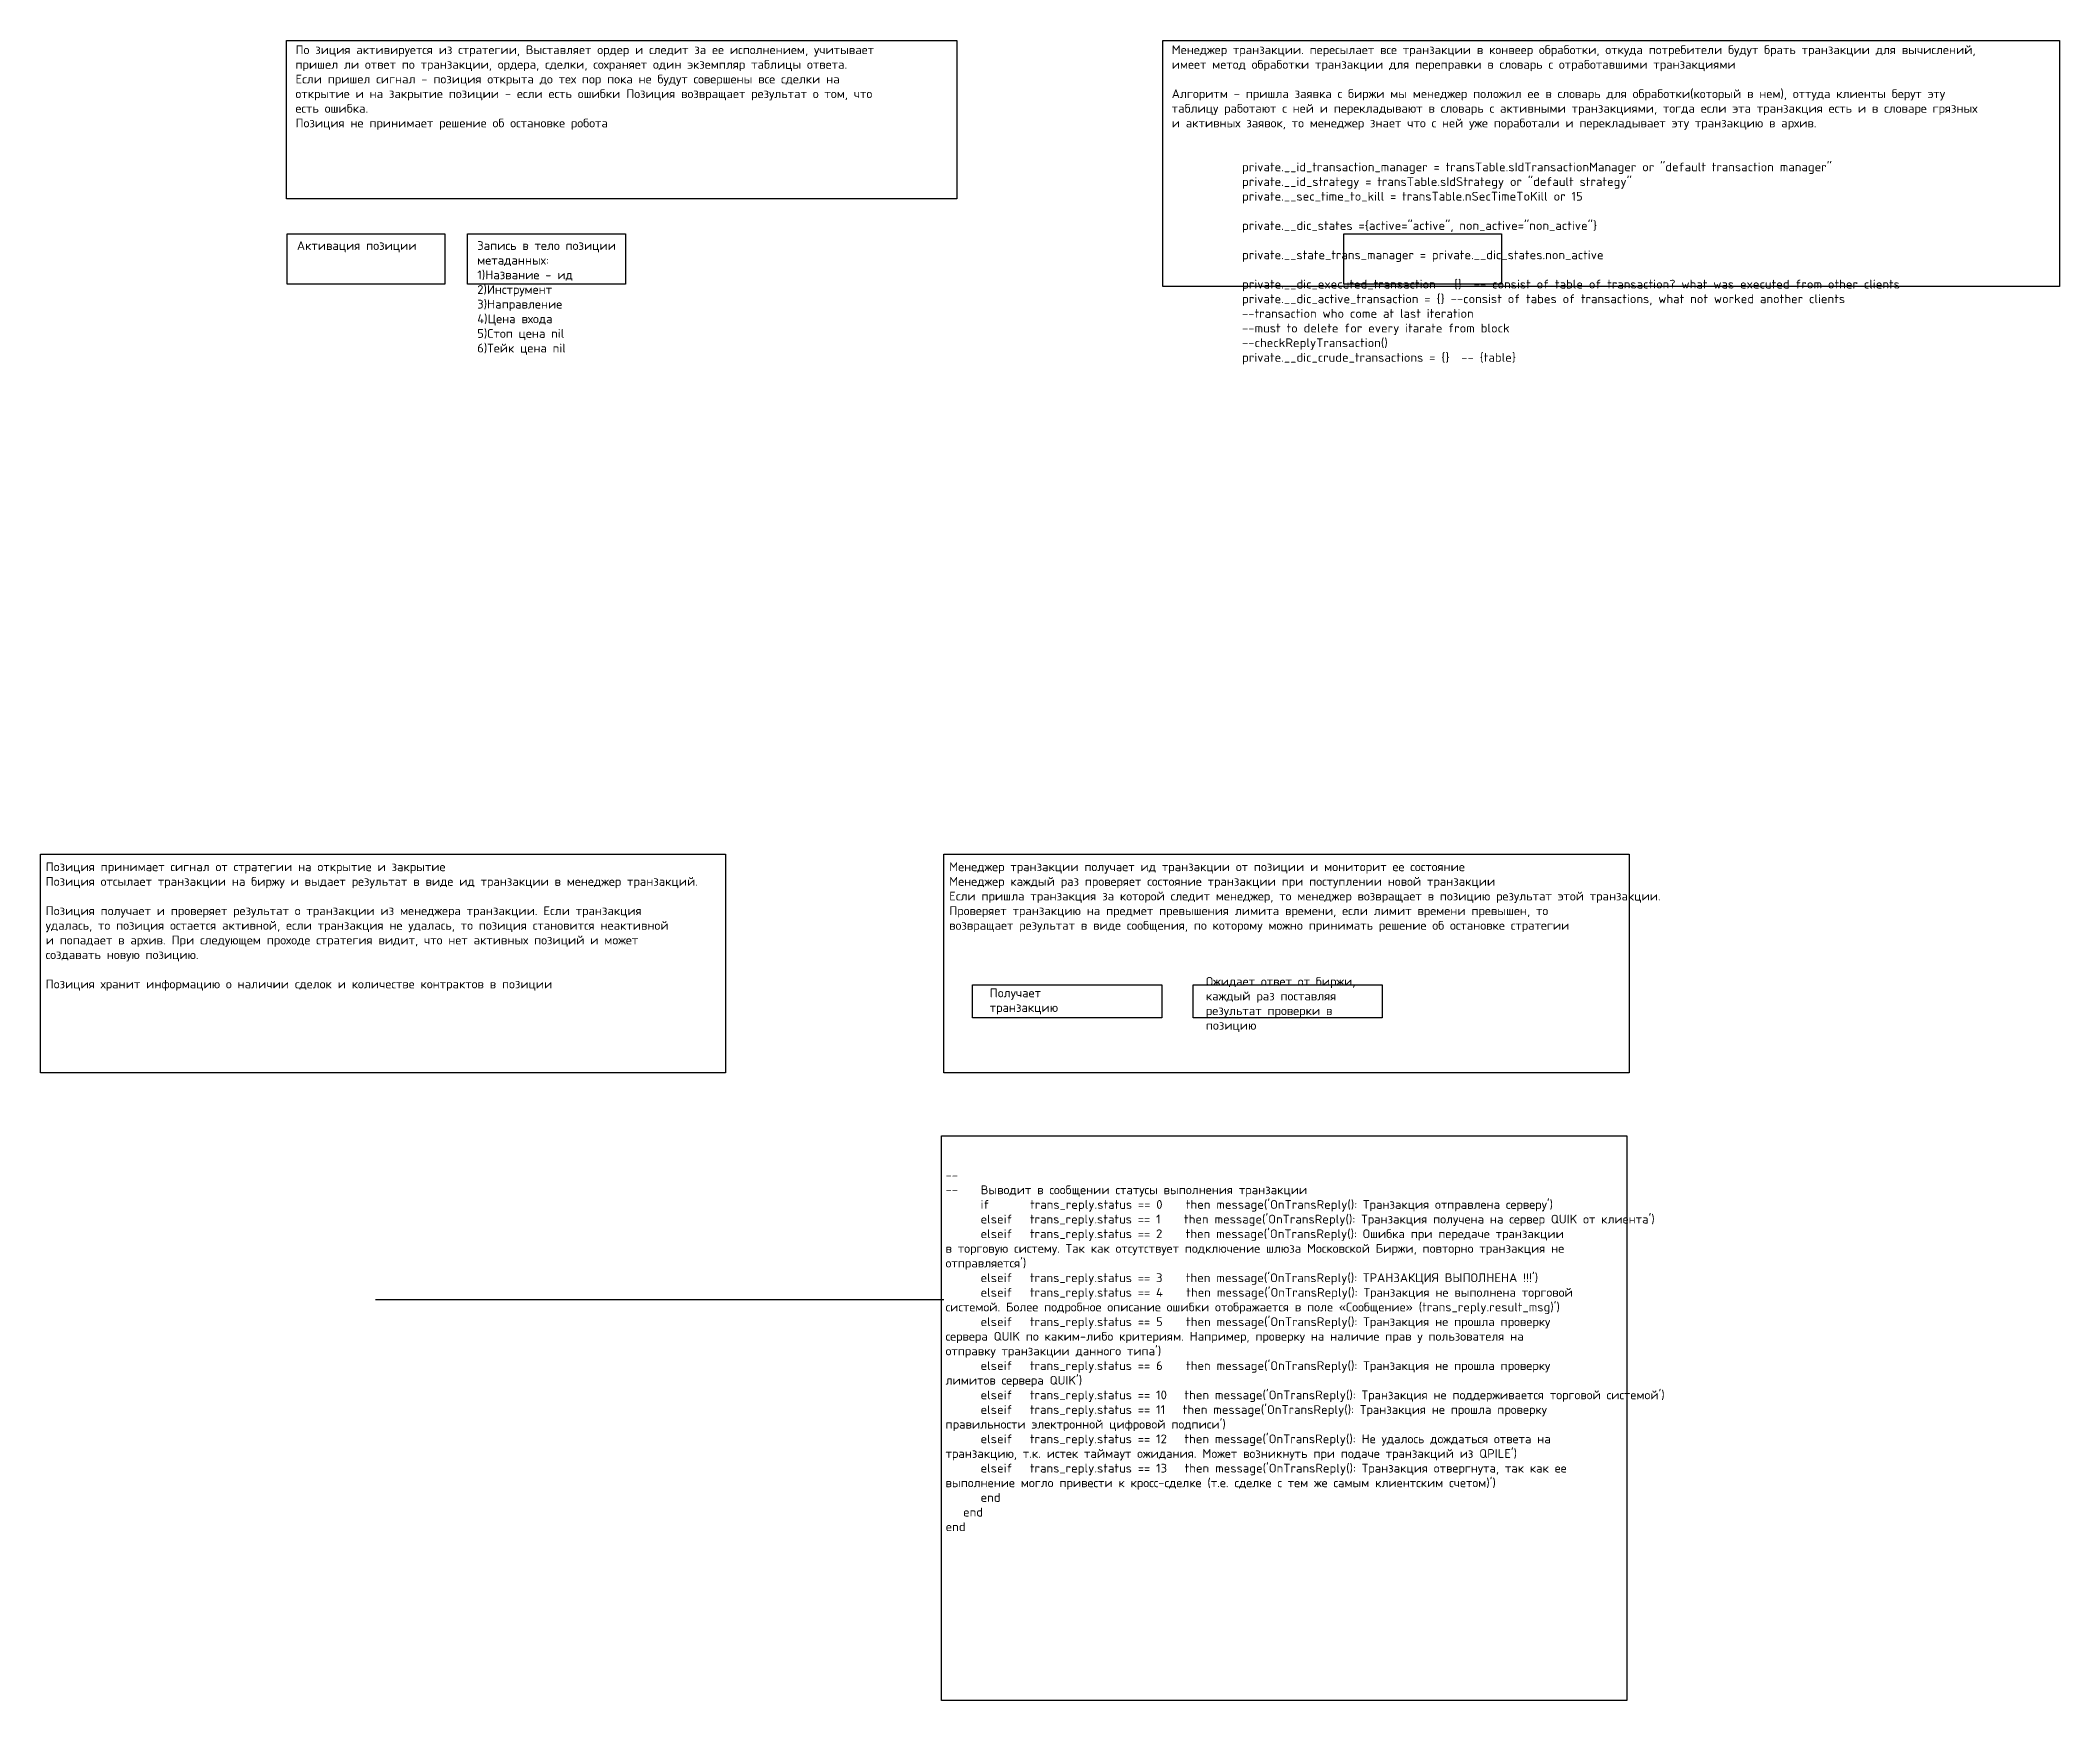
# Model space of a CAD drawing. Header units: metres. Extents: x 5387 to 32417, y 4252 to 8204.
# Drawn here: x 7040 to 9337, y 4252 to 6141 of the extents above; entities that cross this region are included whole.
import ezdxf

# ---------------------------------------------------------------- set-up
doc = ezdxf.new("R2010")
doc.units = ezdxf.units.M
doc.styles.get("Standard").update_dxf_attribs({"font": 'simplex.shx'})

msp = doc.modelspace()

# ---------------------------------------------------------------- texts
at = {"char_height": 10, "attachment_point": 1}
for s, width, gutter_width, heights, insert in [('По зиция активируется из стратегии, Выставляет ордер и следит за ее исполнением, учитывает пришел ли ответ по транзакции, ордера, сделки, сохраняет один экземпляр таблицы ответа. \\PЕсли пришел сигнал - позиция открыта до тех пор пока не будут совершены все сделки на открытие и на закрытие позиции - если есть ошибки Позиция возвращает результат о том, что есть ошибка.\\PПозиция не принимает решение об остановке робота', 728.8, 1, [164.9], (7330.3, 6135.4)), ('Менеджер транзакции. пересылает все транзакции в конвеер обработки, откуда потребители будут брать транзакции для вычислений, имеет метод обработки транзакции для переправки в словарь с отработавшими транзакциями\\P\\PАлгоритм - пришла заявка с биржи мы менеджер положил ее в словарь для обработки(который в нем), оттуда клиенты берут эту таблицу работают с ней и перекладывают в словарь с активными транзакциями, тогда если эта транзакция есть и в словаре грязных и активных заявок, то менеджер знает что с ней уже поработали и перекладывает эту транзакцию в архив.\\P\\P\\P^I^Iprivate.__id_transaction_manager = transTable.sIdTransactionManager or "default transaction manager"\\P^I^Iprivate.__id_strategy = transTable.sIdStrategy or "default strategy"\\P^I^Iprivate.__sec_time_to_kill = transTable.nSecTimeToKill or 15\\P^I^I\\P^I^Iprivate.__dic_states =\\{active="active", non_active="non_active"\\}\\P^I^I\\P^I^Iprivate.__state_trans_manager = private.__dic_states.non_active\\P^I^I\\P^I^Iprivate.__dic_executed_transaction = \\{\\}  -- consist of table of transaction? what was executed from other clients\\P^I^Iprivate.__dic_active_transaction = \\{\\} --consist of tabes of transactions, what not worked another clients \\P^I^I--transaction who come at last iteration\\P^I^I--must to delete for every itarate from block\\P^I^I--checkReplyTransaction()\\P^I^Iprivate.__dic_crude_transactions = \\{\\}  -- \\{table\\}', 994.832, 1, [502.5], (8327.2, 6135.4)), ('Активация позиции', 167.626, 1, [30.3], (7331.9, 5912.6)), ('Запись в тело позиции метаданных:\\P1)Название - ид\\P2)Инструмент\\P3)Направление\\P4)Цена входа\\P5)Стоп цена nil\\P6)Тейк цена nil', 176.341, 1, [177.8], (7537.1, 5912.6)), ('Позиция принимает сигнал от стратегии на открытие и закрытие \\P\\pxt73;Позиция отсылает транзакции на биржу и выдает результат в виде ид транзакции в менеджер транзакций.\\P\\P\\ptz;Позиция получает и проверяет результат о транзакции из менеджера транзакции. Если транзакция удалась, то позиция остается активной, если транзакция не удалась, то позиция становится неактивной и попадает в архив. При следующем проходе стратегия видит, что нет активных позиций и может создавать новую позицию.\\P\\PПозиция хранит информацию о наличии сделок и количестве контрактов в позиции', 773.587, 709.9, [224.3], (7046.1, 5205.7)), ('Менеджер транзакции получает ид транзакции от позиции и мониторит ее состояние \\PМенеджер каждый раз проверяет состояние транзакции при поступлении новой транзакции\\PЕсли пришла транзакция за которой следит менеджер, то менеджер возвращает в позицию результат этой транзакции.\\PПроверяет транзакцию на предмет превышения лимита времени, если лимит времени превышен, то возвращает результат в виде сообщения, по которому можно принимать решение об остановке стратегии', 773.587, 1, [227.4], (8074, 5205.7)), ('Получает транзакцию', 3.646, 1, [0], (8120.1, 5062.2)), ('Ожидает ответ от биржи, каждый раз поставляя результат проверки в позицию', 203.963, 1, [0], (8366.1, 5075.3)), ("--^I\\P--^IВыводит в сообщении статусы выполнения транзакции\\P      if       trans_reply.status == 0    then message('OnTransReply(): Транзакция отправлена серверу') \\P      elseif   trans_reply.status == 1    then message('OnTransReply(): Транзакция получена на сервер QUIK от клиента') \\P      elseif   trans_reply.status == 2    then message('OnTransReply(): Ошибка при передаче транзакции в торговую систему. Так как отсутствует подключение шлюза Московской Биржи, повторно транзакция не отправляется') \\P      elseif   trans_reply.status == 3    then message('OnTransReply(): ТРАНЗАКЦИЯ ВЫПОЛНЕНА !!!') \\P      elseif   trans_reply.status == 4    then message('OnTransReply(): Транзакция не выполнена торговой системой. Более подробное описание ошибки отображается в поле «Сообщение» (trans_reply.result_msg)') \\P      elseif   trans_reply.status == 5    then message('OnTransReply(): Транзакция не прошла проверку сервера QUIK по каким-либо критериям. Например, проверку на наличие прав у пользователя на отправку транзакции данного типа') \\P      elseif   trans_reply.status == 6    then message('OnTransReply(): Транзакция не прошла проверку лимитов сервера QUIK') \\P      elseif   trans_reply.status == 10   then message('OnTransReply(): Транзакция не поддерживается торговой системой') \\P      elseif   trans_reply.status == 11   then message('OnTransReply(): Транзакция не прошла проверку правильности электронной цифровой подписи') \\P      elseif   trans_reply.status == 12   then message('OnTransReply(): Не удалось дождаться ответа на транзакцию, т.к. истек таймаут ожидания. Может возникнуть при подаче транзакций из QPILE') \\P      elseif   trans_reply.status == 13   then message('OnTransReply(): Транзакция отвергнута, так как ее выполнение могло привести к кросс-сделке (т.е. сделке с тем же самым клиентским счетом)')\\P      end\\P   end\\Pend\\P", 773.587, 1, [584.4], (8069.9, 4854.8))]:
    msp.add_mtext_dynamic_manual_height_columns(s, width=width, gutter_width=gutter_width, heights=heights, dxfattribs=dict(at, insert=insert))

# ---------------------------------------------------------------- linework, layer by layer
for points in [[(7320.1, 6141.1), (8082.6, 6141.1), (8082.6, 5960.6), (7320.1, 5960.6)], [(8317, 6141.1), (9337.3, 6141.1), (9337.3, 5861), (8317, 5861)], [(7321, 5921.1), (7500.4, 5921.1), (7500.4, 5863.5), (7321, 5863.5)], [(7526.2, 5921.1), (7705.6, 5921.1), (7705.6, 5863.5), (7526.2, 5863.5)], [(8523, 5921.1), (8702.4, 5921.1), (8702.4, 5863.5), (8523, 5863.5)], [(7040.1, 5215), (7819.6, 5215), (7819.6, 4966.3), (7040.1, 4966.3)], [(8068.1, 5215), (8847.6, 5215), (8847.6, 4966.3), (8068.1, 4966.3)], [(8100.6, 5066.2), (8315.8, 5066.2), (8315.8, 5029), (8100.6, 5029)], [(8351.7, 5066.2), (8566.8, 5066.2), (8566.8, 5029), (8351.7, 5029)], [(8065.3, 4894.4), (8844.8, 4894.4), (8844.8, 4251.9), (8065.3, 4251.9)]]:
    msp.add_lwpolyline(points, close=True)
at = {"flags": 128}
for points in [[(7399.7, 5971.7, 0, 10, 0), (7399.7, 5991.8, 0, 0, 0), (7399.7, 6012.5, 0, 0, 0)], [(8063.2, 5127.8, 0, 10, 0), (8046.4, 5127.8, 0, 0, 0), (7826.7, 5127.8, 0, 0, 0)], [(7421.5, 4946.8, 0, 10, 0), (7421.5, 4929.9, 0, 0, 0), (7421.5, 4710.3, 0, 0, 0)], [(8470.2, 4911.5, 0, 10, 0), (8470.2, 4928.4, 0, 0, 0), (8470.2, 4949.4, 0, 0, 0)]]:
    msp.add_lwpolyline(points, format="xyseb", dxfattribs=at)
msp.add_lwpolyline([(7421.5, 4708.4), (8068, 4708.4)], dxfattribs=at)

msp.set_redraw_order([(e.dxf.handle, doc.entitydb.next_handle()) for e in msp.query("TEXT MTEXT ATTDEF DIMENSION ARC_DIMENSION")])  # texts and dimensions are drawn at this point

doc.saveas('drawing.dxf')
